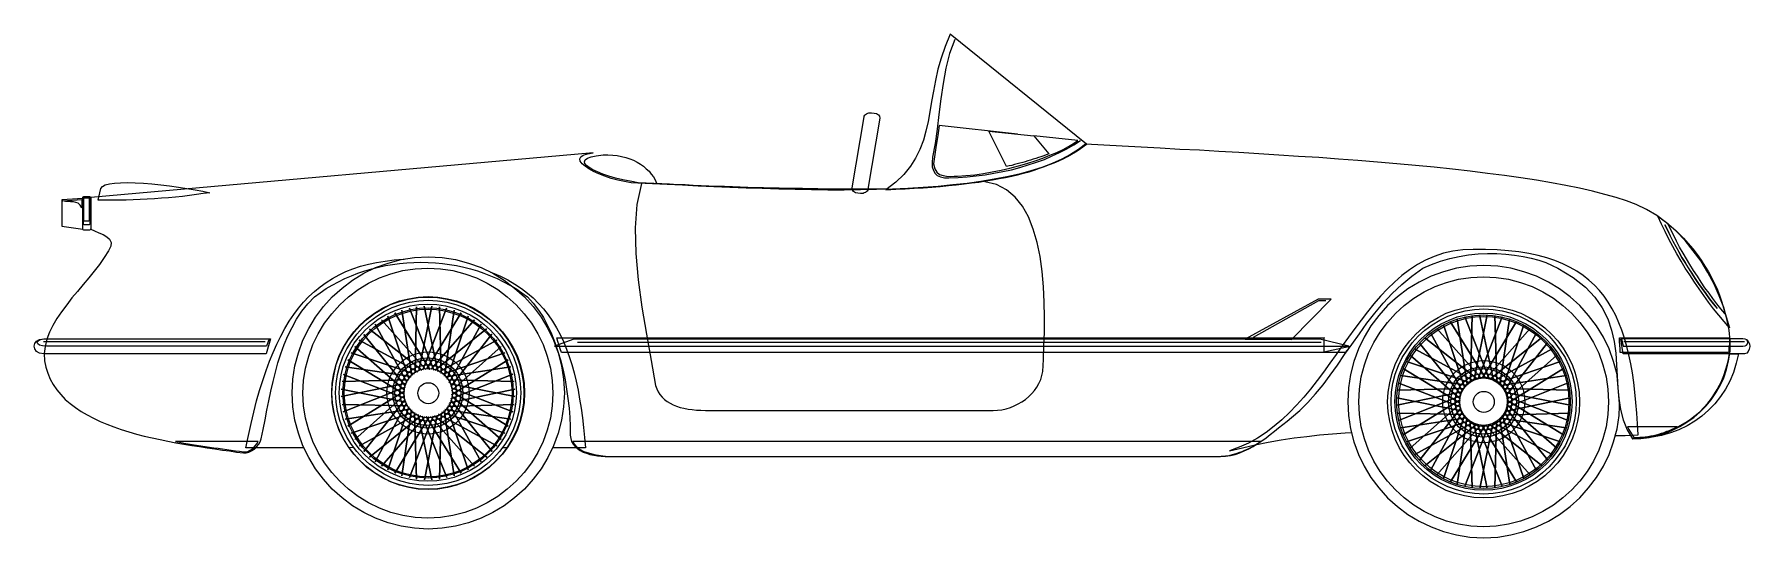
# Model space of a CAD drawing. Extents: x 9522 to 13341, y 14419 to 15540.
import ezdxf

# ---------------------------------------------------------------- set-up
doc = ezdxf.new("R2010")
doc.units = 0
doc.header["$LTSCALE"] = 100
doc.header["$MEASUREMENT"] = 0
doc.layers.add('LX-CAR', color=6, linetype='CONTINUOUS')

msp = doc.modelspace()

# ---------------------------------------------------------------- linework, layer by layer
at = {"layer": 'LX-CAR'}
for points in [[(11864.12, 15295.18), (11561.24, 15539.62), (11550.06, 15512.68), (11540.9, 15486.76), (11533.8, 15461.86), (11528.2, 15436.96), (11523.62, 15413.08), (11519.56, 15389.7), (11515.5, 15367.34), (11511.94, 15345.48), (11506.86, 15324.14), (11501.26, 15303.82), (11493.64, 15283.48), (11484, 15264.18), (11472.3, 15245.88), (11457.56, 15227.58), (11439.78, 15210.3), (11417.94, 15193.54), (11439.78, 15194.56), (11460.62, 15195.56), (11480.94, 15197.1), (11500.76, 15198.1), (11520.08, 15199.64), (11538.88, 15201.16), (11557.18, 15203.18), (11574.44, 15204.72), (11591.72, 15206.74), (11608.5, 15208.78), (11624.76, 15210.82), (11640, 15213.36), (11655.26, 15215.9), (11670, 15218.44), (11684.22, 15220.98), (11697.94, 15224.02), (11711.16, 15227.08), (11723.86, 15230.64), (11736.56, 15233.68), (11748.26, 15237.24), (11759.94, 15241.3), (11771.12, 15245.38), (11782.3, 15249.44), (11792.46, 15253.5), (11802.64, 15258.08), (11812.28, 15262.64), (11821.94, 15267.74), (11831.1, 15272.82), (11839.74, 15277.9), (11847.86, 15283.48), (11856.5, 15289.08), (11864.12, 15295.18)], [(11571.4, 15528.44), (11559.72, 15496.92), (11551.58, 15463.9), (11544.98, 15429.84), (11539.9, 15395.8), (11535.82, 15361.24), (11531.76, 15328.2), (11527.18, 15296.2), (11521.6, 15266.2), (11520.58, 15254.52), (11521.08, 15244.36), (11523.62, 15236.74), (11527.18, 15230.12), (11532.26, 15225.56), (11539.38, 15222), (11548.02, 15220.46), (11558.18, 15219.96), (11578.52, 15220.98), (11598.84, 15222.5), (11618.66, 15224.54), (11638.48, 15227.08), (11658.3, 15230.64), (11678.12, 15234.2), (11697.44, 15238.26), (11716.24, 15243.34), (11734.54, 15248.92), (11752.82, 15255.02), (11770.62, 15261.12), (11787.9, 15268.74), (11804.66, 15276.38), (11820.42, 15284.5), (11836.18, 15293.64), (11850.92, 15303.3)], [(11385.92, 15364.8), (11391.52, 15364.28), (11397.1, 15363.28), (11401.18, 15360.74), (11403.72, 15357.18), (11404.22, 15352.6), (11377.8, 15194.56), (11377.28, 15192.52), (11375.76, 15190.48), (11374.24, 15188.96), (11372.2, 15187.44), (11369.66, 15186.42), (11367.12, 15185.4), (11364.08, 15185.4), (11361.02, 15185.4), (11355.44, 15185.92), (11349.84, 15186.92), (11345.78, 15189.98), (11343.24, 15193.54), (11342.74, 15198.1), (11369.16, 15355.64), (11369.66, 15357.68), (11371.18, 15359.72), (11372.72, 15361.24), (11374.74, 15362.76), (11377.28, 15363.78), (11379.82, 15364.8), (11382.88, 15364.8), (11385.92, 15364.8)], [(11710.64, 15317.54), (11536.34, 15336.34), (11533.28, 15314.48), (11529.72, 15293.14), (11526.68, 15272.3), (11524.14, 15250.96), (11526.68, 15240.28), (11531.26, 15232.66), (11537.36, 15227.58), (11544.98, 15225.04), (11553.1, 15223.52), (11561.74, 15223), (11569.88, 15223.52), (11577, 15223.52), (11595.8, 15225.04), (11615.62, 15227.08), (11634.92, 15230.12), (11654.74, 15233.18), (11674.56, 15237.24), (11693.88, 15241.82), (11713.18, 15246.9), (11731.48, 15251.98), (11749.78, 15258.08), (11767.06, 15263.66), (11782.82, 15270.28), (11798.06, 15276.38), (11812.28, 15282.98), (11824.48, 15290.1), (11835.66, 15296.7), (11844.82, 15303.3), (11747.24, 15313.98), (11747.24, 15313.98)], [(11646.62, 15324.14), (11747.24, 15313.98), (11780.28, 15273.32), (11774.68, 15271.28), (11769.1, 15269.26), (11763, 15267.22), (11757.4, 15265.2), (11751.82, 15263.16), (11745.72, 15261.64), (11740.12, 15259.6), (11734.02, 15258.08), (11727.92, 15256.04), (11722.34, 15254.52), (11716.24, 15253), (11710.14, 15250.96), (11704.04, 15249.44), (11698.46, 15247.92), (11692.36, 15246.9), (11686.26, 15245.38), (11646.62, 15324.14)], [(9544.72, 14812.9), (9547.76, 14798.66), (9551.84, 14784.94), (9557.42, 14772.24), (9564.04, 14760.04), (9571.66, 14748.36), (9580.8, 14737.68), (9590.46, 14727), (9601.64, 14717.86), (9613.32, 14708.72), (9626.04, 14700.08), (9639.24, 14692.44), (9653.48, 14684.82), (9668.22, 14677.72), (9683.46, 14671.62), (9699.22, 14665.52), (9715.48, 14659.92), (9732.24, 14654.84), (9749.02, 14649.76), (9766.3, 14645.18), (9784.08, 14641.12), (9801.86, 14637.56), (9819.14, 14634), (9836.94, 14630.44), (9854.72, 14627.4), (9872.5, 14624.36), (9889.78, 14621.82), (9907.06, 14619.28), (9923.84, 14616.74), (9940.6, 14614.2), (9956.36, 14612.18), (9972.12, 14609.64), (9987.36, 14607.6), (9993.46, 14607.6), (9999.56, 14609.64), (10005.66, 14612.18), (10011.76, 14616.24), (10016.84, 14621.32), (10021.42, 14626.9), (10024.46, 14632.48), (10027, 14639.08), (10031.58, 14659.92), (10035.64, 14681.26), (10039.7, 14702.62), (10043.78, 14723.96), (10048.34, 14745.3), (10053.42, 14766.64), (10058.5, 14787.48), (10064.1, 14808.32), (10070.7, 14828.64), (10077.82, 14848.98), (10086.46, 14868.28), (10095.6, 14887.08), (10105.78, 14905.38), (10117.46, 14923.18), (10130.68, 14939.44), (10145.42, 14955.18), (10158.12, 14964.34), (10171.32, 14973.48), (10185.06, 14981.1), (10198.78, 14988.72), (10213, 14995.84), (10227.74, 15001.94), (10242.48, 15008.04), (10257.72, 15013.12), (10272.96, 15017.7), (10288.22, 15021.26), (10303.46, 15024.82), (10319.22, 15027.36), (10334.96, 15029.38), (10351.24, 15030.92), (10366.98, 15031.92), (10382.74, 15032.44), (10399, 15031.92), (10414.76, 15030.92), (10430.52, 15029.38), (10446.26, 15027.36), (10462.02, 15024.82), (10477.78, 15021.26), (10493.02, 15017.7), (10508.26, 15013.12), (10523, 15008.04), (10537.74, 15001.94), (10552.48, 14995.84), (10566.7, 14988.72), (10580.44, 14981.1), (10594.16, 14973.48), (10607.36, 14964.34), (10620.08, 14955.18), (10632.78, 14940.96), (10644.46, 14925.72), (10655.14, 14908.94), (10664.28, 14891.16), (10673.44, 14872.86), (10681.06, 14853.54), (10687.66, 14833.22), (10693.76, 14812.9), (10699.34, 14792.06), (10703.42, 14770.72), (10706.98, 14749.88), (10710.02, 14728.54), (10712.56, 14707.7), (10714.08, 14686.86), (10714.6, 14667.04), (10715.1, 14647.22), (10716.12, 14639.6), (10718.16, 14632.98), (10721.2, 14626.9), (10725.78, 14621.82), (10730.86, 14617.26), (10736.96, 14613.18), (10744.08, 14609.64), (10751.18, 14607.1), (10758.8, 14604.56), (10767.44, 14603.02), (10775.58, 14601.5), (10784.22, 14600.48), (10792.86, 14599.98), (10801.5, 14599.98), (10809.62, 14599.98), (10817.76, 14599.98), (12162.44, 14599.98), (12173.62, 14600.48), (12184.8, 14602), (12195.48, 14604.56), (12205.64, 14608.1), (12215.8, 14612.18), (12225.96, 14616.74), (12235.62, 14622.34), (12245.28, 14628.42), (12254.92, 14634.52), (12264.08, 14641.62), (12273.22, 14648.74), (12282.88, 14655.86), (12292.02, 14663.48), (12301.68, 14671.1), (12310.84, 14678.72), (12320.48, 14686.36), (12339.3, 14702.1), (12357.08, 14719.9), (12374.36, 14739.2), (12391.12, 14759.54), (12406.88, 14780.88), (12423.14, 14803.24), (12438.9, 14826.62), (12455.16, 14849.48), (12471.94, 14872.86), (12488.7, 14896.24), (12506.48, 14919.1), (12525.3, 14941.46), (12545.12, 14962.82), (12566.46, 14982.64), (12588.82, 15001.44), (12613.22, 15018.72), (12632.52, 15027.36), (12652.34, 15034.98), (12673.18, 15040.56), (12694.02, 15045.14), (12714.86, 15048.7), (12736.2, 15050.72), (12757.04, 15051.74), (12777.86, 15051.74), (12798.2, 15050.22), (12817.5, 15048.18), (12836.32, 15045.14), (12854.6, 15041.08), (12871.38, 15036.5), (12887.14, 15031.42), (12901.36, 15025.32), (12914.06, 15018.72), (12947.6, 14998.38), (12975.04, 14977.04), (12996.4, 14954.18), (13012.66, 14930.8), (13024.86, 14905.9), (13033.5, 14881), (13039.08, 14855.58), (13042.64, 14829.66), (13044.68, 14803.74), (13046.2, 14778.34), (13047.72, 14752.92), (13049.76, 14728.54), (13053.32, 14704.14), (13059.42, 14681.26), (13068.04, 14659.42), (13080.24, 14639.08), (13098.54, 14640.1), (13116.84, 14642.14), (13134.62, 14646.2), (13152.42, 14651.28), (13169.18, 14658.4), (13185.44, 14666.54), (13201.2, 14676.18), (13216.44, 14686.86), (13230.16, 14698.54), (13243.38, 14711.76), (13255.06, 14726), (13265.74, 14741.74), (13274.88, 14758), (13283.02, 14775.28), (13289.12, 14793.58), (13293.7, 14812.9), (13297.24, 14834.24), (13297.24, 14857.1), (13295.22, 14881), (13290.14, 14906.4), (13283.02, 14931.82), (13273.36, 14957.72), (13261.68, 14983.64), (13247.96, 15009.56), (13232.7, 15034.46), (13215.42, 15057.84), (13197.14, 15080.72), (13177.32, 15101.04), (13155.96, 15119.84), (13134.12, 15136.1), (13111.24, 15149.82), (13087.86, 15160.5), (13067.04, 15168.64), (13043.66, 15176.26), (13018.24, 15183.38), (12991.32, 15190.48), (12962.34, 15197.1), (12931.86, 15203.18), (12899.84, 15209.28), (12866.3, 15214.88), (12831.22, 15220.46), (12795.14, 15225.56), (12757.54, 15230.12), (12718.92, 15235.2), (12679.28, 15239.28), (12638.62, 15243.84), (12596.94, 15247.92), (12555.28, 15251.46), (12512.08, 15255.02), (12468.88, 15258.58), (12425.18, 15261.64), (12381.48, 15265.2), (12336.74, 15267.74), (12292.54, 15270.78), (12248.32, 15273.82), (12203.6, 15276.38), (12159.38, 15278.92), (12115.68, 15281.46), (12071.98, 15283.48), (12028.78, 15286.02), (11986.1, 15288.56), (11943.92, 15290.6), (11902.74, 15293.14), (11862.1, 15295.18), (11846.34, 15282.98), (11828.54, 15271.8), (11809.24, 15261.64), (11787.9, 15251.98), (11765.02, 15243.34), (11740.64, 15235.72), (11714.72, 15228.6), (11687.28, 15222.5), (11658.82, 15216.92), (11629.34, 15211.82), (11598.84, 15207.76), (11566.82, 15204.2), (11534.3, 15201.16), (11500.76, 15198.62), (11466.72, 15196.58), (11432.18, 15195.06), (11396.6, 15194.04), (11361.02, 15193.54), (11324.94, 15193.02), (11288.36, 15193.02), (11252.28, 15193.54), (11215.68, 15194.04), (11179.1, 15195.06), (11142.5, 15196.08), (11106.42, 15197.1), (11070.34, 15198.62), (11034.76, 15200.14), (10999.7, 15201.66), (10965.14, 15203.7), (10931.08, 15205.22), (10898.06, 15206.74), (10865.54, 15208.28), (10850.8, 15209.28), (10836.06, 15211.82), (10820.8, 15214.88), (10806.08, 15218.94), (10791.84, 15223.52), (10778.62, 15229.1), (10766.94, 15234.2), (10756.78, 15240.28), (10748.14, 15245.88), (10741.52, 15251.46), (10737.46, 15257.06), (10736.44, 15262.14), (10738.48, 15266.72), (10744.08, 15270.78), (10753.22, 15273.82), (10766.44, 15275.86), (9647.38, 15176.26), (9647.38, 15105.62), (9656.02, 15102.06), (9665.68, 15098), (9675.32, 15093.92), (9683.46, 15088.84), (9689.56, 15083.26), (9693.12, 15076.14), (9692.1, 15068), (9687.02, 15057.84), (9677.36, 15042.6), (9666.68, 15027.36), (9655, 15012.62), (9643.3, 14997.36), (9630.6, 14982.64), (9617.9, 14967.38), (9605.7, 14952.64), (9594.02, 14937.4), (9582.32, 14922.16), (9572.16, 14906.9), (9563.02, 14891.66), (9555.4, 14876.42), (9549.8, 14860.66), (9545.74, 14844.9), (9543.7, 14829.16), (9544.72, 14812.9)], [(11423.02, 15195.06), (11405.74, 15195.06), (11387.96, 15195.06), (11370.68, 15195.06), (11353.4, 15195.06), (11336.12, 15195.06), (11318.84, 15195.06), (11301.56, 15195.06), (11283.78, 15195.06), (11266.5, 15195.56), (11249.22, 15195.56), (11231.94, 15196.08), (11214.66, 15196.08), (11197.38, 15196.58), (11180.1, 15197.1), (11162.82, 15197.1), (11145.54, 15197.6), (11127.76, 15198.1), (11110.48, 15198.62), (11093.2, 15199.12), (11075.92, 15200.14), (11058.64, 15200.64), (11040.86, 15201.16), (11023.58, 15201.66), (11006.3, 15202.68), (10989.02, 15203.18), (10971.24, 15204.2), (10953.96, 15204.72), (10936.18, 15205.74), (10918.9, 15206.74), (10901.1, 15207.26), (10883.82, 15208.28), (10866.04, 15209.28), (10848.76, 15212.34), (10831.98, 15215.38), (10815.72, 15219.46), (10800.98, 15223.52), (10787.78, 15228.1), (10775.58, 15233.18), (10765.42, 15237.74), (10757.28, 15242.82), (10751.18, 15247.4), (10747.62, 15251.98), (10746.62, 15256.04), (10748.14, 15260.1), (10753.22, 15263.66), (10761.34, 15267.22), (10773.04, 15269.26), (10788.28, 15271.28), (10798.96, 15271.28), (10809.62, 15270.78), (10819.8, 15269.76), (10829.44, 15267.74), (10838.6, 15265.2), (10847.74, 15262.64), (10855.88, 15259.1), (10864, 15255.02), (10871.12, 15250.46), (10878.24, 15245.88), (10884.34, 15240.28), (10890.44, 15234.7), (10895.52, 15228.6), (10900.08, 15222), (10904.16, 15215.38), (10907.2, 15208.28)], [(11423.02, 15195.06), (11405.74, 15195.06), (11387.96, 15195.06), (11370.68, 15195.06), (11353.4, 15195.06), (11336.12, 15195.06), (11318.84, 15195.06), (11301.56, 15195.06), (11283.78, 15195.06), (11266.5, 15195.56), (11249.22, 15195.56), (11231.94, 15196.08), (11214.66, 15196.08), (11197.38, 15196.58), (11180.1, 15197.1), (11162.82, 15197.1), (11145.54, 15197.6), (11127.76, 15198.1), (11110.48, 15198.62), (11093.2, 15199.12), (11075.92, 15200.14), (11058.64, 15200.64), (11040.86, 15201.16), (11023.58, 15201.66), (11006.3, 15202.68), (10989.02, 15203.18), (10971.24, 15204.2), (10953.96, 15204.72), (10936.18, 15205.74), (10918.9, 15206.74), (10901.1, 15207.26), (10883.82, 15208.28), (10866.04, 15209.28), (10848.76, 15212.34), (10831.98, 15215.38), (10815.72, 15219.46), (10800.98, 15223.52), (10787.78, 15228.1), (10775.58, 15233.18), (10765.42, 15237.74), (10757.28, 15242.82), (10751.18, 15247.4), (10747.62, 15251.98), (10746.62, 15256.04), (10748.14, 15260.1), (10753.22, 15263.66), (10761.34, 15267.22), (10773.04, 15269.26), (10788.28, 15271.28), (10798.96, 15271.28), (10809.62, 15270.78), (10819.8, 15269.76), (10829.44, 15267.74), (10838.6, 15265.2), (10847.74, 15262.64), (10855.88, 15259.1), (10864, 15255.02), (10871.12, 15250.46), (10878.24, 15245.88), (10884.34, 15240.28), (10890.44, 15234.7), (10895.52, 15228.6), (10900.08, 15222), (10904.16, 15215.38), (10907.2, 15208.28)], [(11423.02, 15195.06), (11405.74, 15195.06), (11387.96, 15195.06), (11370.68, 15195.06), (11353.4, 15195.06), (11336.12, 15195.06), (11318.84, 15195.06), (11301.56, 15195.06), (11283.78, 15195.06), (11266.5, 15195.56), (11249.22, 15195.56), (11231.94, 15196.08), (11214.66, 15196.08), (11197.38, 15196.58), (11180.1, 15197.1), (11162.82, 15197.1), (11145.54, 15197.6), (11127.76, 15198.1), (11110.48, 15198.62), (11093.2, 15199.12), (11075.92, 15200.14), (11058.64, 15200.64), (11040.86, 15201.16), (11023.58, 15201.66), (11006.3, 15202.68), (10989.02, 15203.18), (10971.24, 15204.2), (10953.96, 15204.72), (10936.18, 15205.74), (10918.9, 15206.74), (10901.1, 15207.26), (10883.82, 15208.28), (10866.04, 15209.28), (10848.76, 15212.34), (10831.98, 15215.38), (10815.72, 15219.46), (10800.98, 15223.52), (10787.78, 15228.1), (10775.58, 15233.18), (10765.42, 15237.74), (10757.28, 15242.82), (10751.18, 15247.4), (10747.62, 15251.98), (10746.62, 15256.04), (10748.14, 15260.1), (10753.22, 15263.66), (10761.34, 15267.22), (10773.04, 15269.26), (10788.28, 15271.28), (10798.96, 15271.28), (10809.62, 15270.78), (10819.8, 15269.76), (10829.44, 15267.74), (10838.6, 15265.2), (10847.74, 15262.64), (10855.88, 15259.1), (10864, 15255.02), (10871.12, 15250.46), (10878.24, 15245.88), (10884.34, 15240.28), (10890.44, 15234.7), (10895.52, 15228.6), (10900.08, 15222), (10904.16, 15215.38), (10907.2, 15208.28)], [(9664.14, 15170.66), (9670.24, 15196.58), (9673.3, 15201.16), (9679.9, 15204.2), (9689.04, 15206.74), (9700.22, 15208.28), (9713.94, 15209.28), (9729.7, 15209.8), (9746.48, 15209.28), (9764.76, 15208.28), (9783.58, 15206.74), (9803.4, 15204.72), (9822.7, 15202.18), (9842.52, 15199.64), (9861.32, 15196.58), (9879.62, 15193.54), (9896.9, 15190.48), (9912.66, 15186.92), (9897.92, 15184.9), (9882.68, 15182.86), (9867.42, 15180.82), (9851.68, 15178.8), (9836.42, 15177.28), (9820.68, 15175.74), (9804.92, 15174.74), (9789.16, 15173.72), (9773.4, 15172.7), (9757.66, 15171.68), (9741.9, 15171.18), (9726.14, 15170.66), (9710.4, 15170.16), (9695.14, 15170.16), (9679.4, 15170.16), (9664.14, 15170.66)], [(10873.66, 15207.76), (10863.5, 15161), (10859.94, 15108.66), (10860.96, 15051.74), (10866.54, 14992.8), (10874.68, 14932.32), (10884.84, 14871.84), (10895.52, 14813.4), (10905.18, 14757.5), (10907.72, 14750.38), (10910.76, 14743.78), (10914.82, 14737.68), (10919.4, 14732.08), (10925, 14727), (10930.58, 14722.44), (10937.18, 14718.36), (10944.3, 14714.8), (10951.92, 14711.76), (10960.06, 14709.22), (10968.18, 14707.18), (10977.34, 14705.16), (10986.48, 14704.14), (10996.14, 14703.12), (11005.8, 14702.62), (11015.96, 14702.1), (11656.78, 14702.1), (11666.44, 14702.62), (11676.08, 14703.62), (11685.24, 14705.66), (11694.9, 14708.72), (11703.54, 14712.26), (11712.18, 14716.84), (11720.82, 14721.42), (11728.44, 14727), (11736.06, 14733.1), (11742.66, 14739.72), (11748.76, 14746.82), (11753.84, 14754.44), (11758.42, 14762.58), (11762.48, 14771.22), (11765.02, 14779.86), (11767.06, 14789), (11768.58, 14815.94), (11769.6, 14845.42), (11770.62, 14876.92), (11770.62, 14909.96), (11770.1, 14943.5), (11768.58, 14977.54), (11765.54, 15011.6), (11760.96, 15044.64), (11754.36, 15076.14), (11745.72, 15105.62), (11735.04, 15133.06), (11721.82, 15156.94), (11705.56, 15177.28), (11686.26, 15193.54), (11663.9, 15205.22), (11637.98, 15211.32)], [(9629.58, 15174.22), (9583.34, 15171.18), (9583.34, 15112.22), (9629.58, 15105.62), (9629.58, 15174.22)], [(9585.38, 15168.64), (9627.56, 15172.18), (9627.56, 15153.38), (9624, 15159.48), (9619.42, 15163.56), (9614.34, 15165.58), (9608.76, 15166.6), (9602.66, 15166.6), (9597.06, 15167.1), (9590.96, 15167.1), (9585.38, 15168.64)], [(9633.66, 15178.8), (9643.3, 15178.8), (9644.84, 15178.28), (9646.36, 15177.78), (9646.86, 15176.76), (9647.38, 15175.24), (9647.38, 15107.14), (9646.86, 15105.62), (9646.36, 15104.6), (9644.84, 15103.58), (9643.3, 15103.58), (9633.66, 15103.58), (9632.12, 15103.58), (9630.6, 15104.6), (9630.1, 15105.62), (9629.58, 15107.14), (9629.58, 15175.24), (9630.1, 15176.76), (9630.6, 15177.78), (9632.12, 15178.28), (9633.66, 15178.8)], [(9634.68, 15176.76), (9642.3, 15176.76), (9643.82, 15176.76), (9644.84, 15176.26), (9645.34, 15175.24), (9645.34, 15173.72), (9645.34, 15118.32), (9645.34, 15116.8), (9644.84, 15116.28), (9643.82, 15115.28), (9642.3, 15115.28), (9634.68, 15115.28), (9633.14, 15115.28), (9632.12, 15116.28), (9631.62, 15116.8), (9631.12, 15118.32), (9631.12, 15173.72), (9631.62, 15175.24), (9632.12, 15176.26), (9633.14, 15176.76), (9634.68, 15176.76)], [(9635.18, 15175.74), (9641.28, 15175.74), (9642.8, 15175.74), (9643.82, 15175.24), (9644.32, 15174.22), (9644.32, 15173.2), (9644.32, 15126.46), (9644.32, 15125.44), (9643.82, 15124.42), (9642.8, 15123.92), (9641.28, 15123.92), (9635.18, 15123.92), (9633.66, 15123.92), (9633.14, 15124.42), (9632.12, 15125.44), (9632.12, 15126.46), (9632.12, 15173.2), (9632.12, 15174.22), (9633.14, 15175.24), (9633.66, 15175.74), (9635.18, 15175.74)], [(13283.52, 14920.64), (13287.08, 14916.06), (13295.72, 14886.58), (13284.04, 14900.3), (13272.34, 14914.54), (13260.66, 14928.76), (13249.48, 14943.5), (13238.8, 14958.24), (13228.14, 14972.98), (13217.96, 14988.22), (13207.8, 15003.98), (13197.64, 15019.22), (13188.5, 15034.98), (13178.84, 15051.24), (13169.68, 15067.5), (13161.06, 15083.76), (13152.42, 15100.54), (13144.28, 15117.3), (13136.14, 15134.58), (13159.02, 15118.32), (13160.54, 15115.28), (13160.54, 15114.76)], [(13151.4, 15116.28), (13157.5, 15104.1), (13163.6, 15091.38), (13169.68, 15079.18), (13176.3, 15067), (13182.9, 15055.3), (13189.5, 15043.1), (13196.62, 15031.42), (13203.74, 15019.72), (13211.36, 15008.04), (13218.98, 14996.36), (13226.6, 14984.66), (13234.74, 14973.48), (13242.88, 14962.3), (13251, 14951.12), (13259.64, 14939.94), (13268.28, 14929.28)], [(13151.9, 15116.28), (13158, 15104.1), (13164.1, 15091.38), (13170.2, 15079.18), (13176.8, 15067), (13183.42, 15055.3), (13190.02, 15043.1), (13197.14, 15031.42), (13204.24, 15019.72), (13211.88, 15008.04), (13219.5, 14996.36), (13227.12, 14984.66), (13235.24, 14973.48), (13243.38, 14962.3), (13251.5, 14951.12), (13260.14, 14939.94), (13268.78, 14929.28)], [(13159.52, 15117.3), (13171.22, 15107.64), (13182.4, 15096.98), (13193.58, 15085.8), (13204.24, 15074.1), (13214.42, 15062.42), (13224.06, 15049.72), (13232.7, 15037), (13241.34, 15023.8), (13249.48, 15010.58), (13256.6, 14996.86), (13263.2, 14983.64), (13269.3, 14970.44), (13274.38, 14956.72), (13278.96, 14943.5), (13282.5, 14930.8), (13285.56, 14918.08), (13276.92, 14928.76), (13267.78, 14939.94), (13259.14, 14951.64), (13250.5, 14963.32), (13241.34, 14975.52), (13232.7, 14988.22), (13224.58, 15000.92), (13215.94, 15013.64), (13207.8, 15026.84), (13200.18, 15040.06), (13192.56, 15052.76), (13184.94, 15065.98), (13178.32, 15079.18), (13171.72, 15091.9), (13165.12, 15104.6), (13159.52, 15117.3)], [(13041.7, 14646.31), (13063.98, 14646.72), (13092.44, 14647.72), (13090.92, 14672.62), (13089.4, 14696.52), (13087.36, 14719.9), (13085.32, 14742.76), (13082.78, 14764.62), (13079.74, 14785.96), (13076.18, 14806.28), (13072.12, 14826.1), (13067.54, 14844.9), (13061.96, 14863.2), (13056.36, 14881), (13049.76, 14897.26), (13042.64, 14913.52), (13035.02, 14928.76), (13025.86, 14943), (13016.72, 14956.72), (13006.56, 14969.42), (12995.38, 14981.1), (12983.18, 14992.28), (12969.96, 15002.46), (12956.24, 15012.1), (12941, 15020.74), (12924.74, 15028.88), (12907.46, 15036), (12889.16, 15042.1), (12869.86, 15047.18), (12849.02, 15051.74), (12826.66, 15055.3), (12803.78, 15057.84), (12778.88, 15059.88), (12752.96, 15060.9), (12725.52, 15060.9), (12702.14, 15059.88), (12679.78, 15056.82), (12658.94, 15052.26), (12638.62, 15045.14), (12619.3, 15037), (12601.02, 15026.84), (12583.22, 15015.16), (12566.46, 15002.46), (12550.2, 14988.22), (12534.44, 14972.98), (12519.2, 14956.72), (12504.46, 14939.44), (12489.72, 14921.64), (12476, 14903.36), (12461.76, 14884.54), (12448.04, 14865.74), (12433.82, 14845.92), (12420.1, 14826.62), (12406.38, 14807.3), (12392.14, 14787.48), (12377.92, 14768.68), (12363.18, 14749.88), (12347.94, 14731.58), (12332.18, 14714.3), (12316.42, 14697.54), (12299.66, 14681.78), (12282.38, 14667.04), (12264.08, 14653.32), (12245.28, 14640.62), (12225.46, 14629.44), (12204.62, 14620.3), (12182.76, 14612.18)], [(10122.04, 14619.28), (9992.96, 14619.28), (9998.54, 14646.72), (10004.64, 14673.14), (10010.74, 14698.54), (10016.84, 14723.44), (10023.44, 14746.82), (10030.56, 14769.18), (10037.68, 14791.04), (10045.3, 14811.88), (10053.42, 14831.18), (10061.56, 14850), (10070.7, 14867.78), (10079.86, 14884.54), (10089.5, 14900.82), (10099.68, 14915.54), (10110.34, 14929.78), (10121.52, 14943), (10132.7, 14955.7), (10145.42, 14966.88), (10158.12, 14977.54), (10171.32, 14987.2), (10185.56, 14996.36), (10200.3, 15004.48), (10215.54, 15011.6), (10231.3, 15017.7), (10248.06, 15023.28), (10265.86, 15027.86), (10283.64, 15031.92), (10302.96, 15034.98), (10322.78, 15037.52), (10343.1, 15039.04), (10345.64, 15039.04), (10345.64, 15039.04)], [(10399, 15044.12), (10430, 15042.6), (10459.48, 15038.02), (10488.44, 15030.4), (10516.4, 15020.24), (10542.82, 15007.54), (10567.72, 14992.28), (10591.1, 14974.5), (10612.96, 14955.18), (10632.26, 14933.34), (10650.06, 14909.96), (10665.3, 14885.06), (10678, 14858.64), (10688.16, 14830.68), (10695.8, 14801.72), (10700.36, 14772.24), (10701.9, 14741.24), (10700.36, 14710.24), (10695.8, 14680.76), (10688.16, 14651.8), (10678, 14623.86), (10665.3, 14597.44), (10650.06, 14572.54), (10632.26, 14549.16), (10612.96, 14527.3), (10591.1, 14508), (10567.72, 14490.2), (10542.82, 14474.96), (10516.4, 14462.26), (10488.44, 14452.1), (10459.48, 14444.46), (10430, 14439.9), (10399, 14438.36), (10368, 14439.9), (10338.52, 14444.46), (10309.56, 14452.1), (10281.6, 14462.26), (10255.18, 14474.96), (10230.28, 14490.2), (10206.9, 14508), (10185.06, 14527.3), (10165.74, 14549.16), (10147.96, 14572.54), (10132.7, 14597.44), (10120, 14623.86), (10109.84, 14651.8), (10102.22, 14680.76), (10097.64, 14710.24), (10096.12, 14741.24), (10097.64, 14772.24), (10102.22, 14801.72), (10109.84, 14830.68), (10120, 14858.64), (10132.7, 14885.06), (10147.96, 14909.96), (10165.74, 14933.34), (10185.06, 14955.18), (10206.9, 14974.5), (10230.28, 14992.28), (10255.18, 15007.54), (10281.6, 15020.24), (10309.56, 15030.4), (10338.52, 15038.02), (10368, 15042.6), (10399, 15044.12)], [(10397.98, 15019.22), (10426.44, 15017.7), (10453.88, 15013.64), (10480.32, 15006.52), (10506.24, 14997.36), (10530.12, 14985.68), (10553.5, 14971.46), (10574.84, 14955.18), (10594.66, 14937.4), (10612.44, 14917.58), (10628.7, 14896.24), (10642.94, 14872.86), (10654.62, 14848.98), (10663.78, 14823.06), (10670.9, 14796.62), (10674.96, 14769.18), (10676.48, 14740.72), (10674.96, 14712.26), (10670.9, 14684.82), (10663.78, 14658.4), (10654.62, 14632.98), (10642.94, 14608.62), (10628.7, 14585.74), (10612.44, 14564.4), (10594.66, 14544.58), (10574.84, 14526.8), (10553.5, 14510.54), (10530.12, 14496.3), (10506.24, 14484.62), (10480.32, 14475.46), (10453.88, 14468.36), (10426.44, 14464.28), (10397.98, 14462.76), (10369.52, 14464.28), (10342.08, 14468.36), (10315.66, 14475.46), (10290.24, 14484.62), (10265.86, 14496.3), (10242.98, 14510.54), (10221.64, 14526.8), (10201.82, 14544.58), (10184.04, 14564.4), (10167.78, 14585.74), (10153.54, 14608.62), (10141.86, 14632.98), (10132.7, 14658.4), (10125.6, 14684.82), (10121.52, 14712.26), (10120, 14740.72), (10121.52, 14769.18), (10125.6, 14796.62), (10132.7, 14823.06), (10141.86, 14848.98), (10153.54, 14872.86), (10167.78, 14896.24), (10184.04, 14917.58), (10201.82, 14937.4), (10221.64, 14955.18), (10242.98, 14971.46), (10265.86, 14985.68), (10290.24, 14997.36), (10315.66, 15006.52), (10342.08, 15013.64), (10369.52, 15017.7), (10397.98, 15019.22)], [(10537.74, 15010.08), (10541.8, 15008.54), (10559.6, 15000.92), (10575.86, 14992.8), (10591.62, 14983.64), (10606.34, 14974), (10620.08, 14963.32), (10632.78, 14952.64), (10644.46, 14940.46), (10655.64, 14928.26), (10665.8, 14915.04), (10675.46, 14900.82), (10684.1, 14886.58), (10692.24, 14871.34), (10699.86, 14855.58), (10706.46, 14838.82), (10712.56, 14822.04), (10718.66, 14804.26), (10723.74, 14785.96), (10728.32, 14767.16), (10732.38, 14747.34), (10735.94, 14727.52), (10739.5, 14707.18), (10742.04, 14685.84), (10744.58, 14663.98), (10747.12, 14642.14), (10749.16, 14619.28), (10675.98, 14619.28), (10675.98, 14619.8)], [(13046.2, 14779.36), (13045.68, 14782.4), (13038.06, 14811.36), (13027.9, 14839.32), (13015.2, 14865.74), (12999.96, 14890.64), (12982.16, 14914.02), (12962.86, 14935.88), (12941, 14955.18), (12917.62, 14972.98), (12892.72, 14988.22), (12866.3, 15000.92), (12838.34, 15011.1), (12809.38, 15018.72), (12779.9, 15023.28), (12748.9, 15024.82), (12717.9, 15023.28), (12688.42, 15018.72), (12659.46, 15011.1), (12631.5, 15000.92), (12605.08, 14988.22), (12580.18, 14972.98), (12556.8, 14955.18), (12534.94, 14935.88), (12515.64, 14914.02), (12497.84, 14890.64), (12482.6, 14865.74), (12469.9, 14839.32), (12459.74, 14811.36), (12452.12, 14782.4), (12447.54, 14752.92), (12446.02, 14721.92), (12447.54, 14690.92), (12452.12, 14661.44), (12459.74, 14632.48), (12469.9, 14604.56), (12482.6, 14578.12), (12497.84, 14553.22), (12515.64, 14529.84), (12534.94, 14508), (12556.8, 14488.68), (12580.18, 14470.9), (12605.08, 14455.64), (12631.5, 14442.94), (12659.46, 14432.78), (12688.42, 14425.16), (12717.9, 14420.58), (12748.9, 14419.06), (12779.9, 14420.58), (12809.38, 14425.16), (12838.34, 14432.78), (12866.3, 14442.94), (12892.72, 14455.64), (12917.62, 14470.9), (12941, 14488.68), (12962.86, 14508), (12982.16, 14529.84), (12999.96, 14553.22), (13015.2, 14578.12), (13027.9, 14604.56), (13038.06, 14632.48), (13045.68, 14661.44), (13050.26, 14690.92), (13051.28, 14711.76), (13051.28, 14717.86), (13046.2, 14779.36)], [(12748.4, 14999.9), (12776.86, 14998.38), (12804.3, 14994.32), (12830.72, 14987.2), (12856.64, 14978.06), (12880.52, 14966.36), (12903.9, 14952.14), (12925.24, 14935.88), (12945.06, 14918.08), (12962.86, 14898.26), (12979.12, 14876.92), (12993.34, 14853.54), (13005.04, 14829.66), (13014.18, 14803.74), (13021.3, 14777.32), (13025.36, 14749.88), (13026.88, 14721.42), (13025.36, 14692.96), (13021.3, 14665.52), (13014.18, 14639.08), (13005.04, 14613.7), (12993.34, 14589.3), (12979.12, 14566.44), (12962.86, 14545.1), (12945.06, 14525.28), (12925.24, 14507.48), (12903.9, 14491.22), (12880.52, 14477), (12856.64, 14465.3), (12830.72, 14456.16), (12804.3, 14449.04), (12776.86, 14444.98), (12748.4, 14443.46), (12719.94, 14444.98), (12692.48, 14449.04), (12666.06, 14456.16), (12640.66, 14465.3), (12616.26, 14477), (12593.4, 14491.22), (12572.04, 14507.48), (12552.22, 14525.28), (12534.44, 14545.1), (12518.18, 14566.44), (12503.94, 14589.3), (12492.26, 14613.7), (12483.12, 14639.08), (12476, 14665.52), (12471.94, 14692.96), (12470.4, 14721.42), (12471.94, 14749.88), (12476, 14777.32), (12483.12, 14803.74), (12492.26, 14829.66), (12503.94, 14853.54), (12518.18, 14876.92), (12534.44, 14898.26), (12552.22, 14918.08), (12572.04, 14935.88), (12593.4, 14952.14), (12616.26, 14966.36), (12640.66, 14978.06), (12666.06, 14987.2), (12692.48, 14994.32), (12719.94, 14998.38), (12748.4, 14999.9)], [(10398.5, 14955.7), (10420.34, 14954.68), (10441.7, 14951.12), (10462.02, 14946.04), (10481.84, 14938.92), (10500.64, 14929.78), (10518.44, 14919.1), (10534.7, 14906.4), (10550.44, 14892.68), (10564.16, 14877.44), (10576.36, 14860.66), (10587.54, 14843.38), (10596.7, 14824.58), (10603.8, 14804.76), (10608.88, 14784.44), (10612.44, 14763.08), (10613.46, 14741.24), (10612.44, 14719.38), (10608.88, 14698.04), (10603.8, 14677.72), (10596.7, 14657.9), (10587.54, 14639.08), (10576.36, 14621.32), (10564.16, 14605.06), (10550.44, 14589.82), (10534.7, 14575.58), (10518.44, 14563.38), (10500.64, 14552.2), (10481.84, 14543.06), (10462.02, 14535.94), (10441.7, 14530.86), (10420.34, 14527.3), (10398.5, 14526.28), (10376.64, 14527.3), (10355.8, 14530.86), (10334.96, 14535.94), (10315.66, 14543.06), (10296.86, 14552.2), (10279.06, 14563.38), (10262.3, 14575.58), (10247.06, 14589.82), (10233.32, 14605.06), (10221.14, 14621.32), (10209.96, 14639.08), (10200.8, 14657.9), (10193.7, 14677.72), (10188.6, 14698.04), (10185.06, 14719.38), (10184.04, 14741.24), (10185.06, 14763.08), (10188.6, 14784.44), (10193.7, 14804.76), (10200.8, 14824.58), (10209.96, 14843.38), (10221.14, 14860.66), (10233.32, 14877.44), (10247.06, 14892.68), (10262.3, 14906.4), (10279.06, 14919.1), (10296.86, 14929.78), (10315.66, 14938.92), (10334.96, 14946.04), (10355.8, 14951.12), (10376.64, 14954.68), (10398.5, 14955.7)], [(10397.98, 14954.68), (10419.84, 14953.66), (10441.18, 14950.1), (10461.52, 14945.02), (10481.34, 14937.9), (10499.62, 14928.76), (10517.42, 14918.08), (10534.18, 14905.38), (10549.44, 14891.66), (10563.16, 14876.42), (10575.34, 14860.16), (10586.02, 14842.36), (10595.16, 14823.56), (10602.28, 14804.26), (10607.36, 14783.42), (10610.92, 14762.58), (10611.94, 14740.72), (10610.92, 14718.88), (10607.36, 14698.04), (10602.28, 14677.2), (10595.16, 14657.9), (10586.02, 14639.08), (10575.34, 14621.32), (10563.16, 14605.06), (10549.44, 14589.82), (10534.18, 14576.1), (10517.42, 14563.38), (10499.62, 14552.72), (10481.34, 14543.56), (10461.52, 14536.46), (10441.18, 14531.36), (10419.84, 14527.82), (10397.98, 14526.8), (10376.14, 14527.82), (10355.3, 14531.36), (10334.96, 14536.46), (10315.16, 14543.56), (10296.86, 14552.72), (10279.06, 14563.38), (10262.8, 14576.1), (10247.56, 14589.82), (10233.84, 14605.06), (10221.14, 14621.32), (10210.46, 14639.08), (10201.32, 14657.9), (10194.2, 14677.2), (10189.12, 14698.04), (10185.56, 14718.88), (10184.54, 14740.72), (10185.56, 14762.58), (10189.12, 14783.42), (10194.2, 14804.26), (10201.32, 14823.56), (10210.46, 14842.36), (10221.14, 14860.16), (10233.84, 14876.42), (10247.56, 14891.66), (10262.8, 14905.38), (10279.06, 14918.08), (10296.86, 14928.76), (10315.16, 14937.9), (10334.96, 14945.02), (10355.3, 14950.1), (10376.14, 14953.66), (10397.98, 14954.68)], [(10399, 14947.56), (10419.84, 14946.54), (10440.16, 14943.5), (10459.98, 14938.42), (10478.8, 14931.3), (10496.58, 14922.66), (10513.86, 14912), (10529.62, 14900.3), (10544.34, 14887.08), (10557.56, 14872.36), (10569.26, 14856.08), (10579.92, 14839.32), (10588.56, 14821.54), (10595.68, 14802.22), (10600.76, 14782.4), (10603.8, 14762.08), (10604.82, 14741.24), (10603.8, 14720.4), (10600.76, 14700.08), (10595.68, 14680.26), (10588.56, 14661.44), (10579.92, 14643.16), (10569.26, 14626.38), (10557.56, 14610.64), (10544.34, 14595.92), (10529.62, 14582.7), (10513.86, 14570.5), (10496.58, 14560.34), (10478.8, 14551.7), (10459.98, 14544.58), (10440.16, 14539.5), (10419.84, 14536.46), (10399, 14535.44), (10378.16, 14536.46), (10357.84, 14539.5), (10338.02, 14544.58), (10318.7, 14551.7), (10300.92, 14560.34), (10284.14, 14570.5), (10267.88, 14582.7), (10253.14, 14595.92), (10239.94, 14610.64), (10228.24, 14626.38), (10217.58, 14643.16), (10208.94, 14661.44), (10201.82, 14680.26), (10196.74, 14700.08), (10193.7, 14720.4), (10192.68, 14741.24), (10193.7, 14762.08), (10196.74, 14782.4), (10201.82, 14802.22), (10208.94, 14821.54), (10217.58, 14839.32), (10228.24, 14856.08), (10239.94, 14872.36), (10253.14, 14887.08), (10267.88, 14900.3), (10284.14, 14912), (10300.92, 14922.66), (10318.7, 14931.3), (10338.02, 14938.42), (10357.84, 14943.5), (10378.16, 14946.54), (10399, 14947.56)], [(10397.98, 14938.92), (10418.32, 14937.9), (10437.62, 14934.86), (10456.42, 14930.28), (10474.72, 14923.18), (10492, 14915.04), (10508.26, 14905.38), (10523.52, 14893.7), (10537.24, 14881), (10549.94, 14867.26), (10561.62, 14852.02), (10571.28, 14835.76), (10579.42, 14818.48), (10586.52, 14800.18), (10591.1, 14781.38), (10594.16, 14762.08), (10595.16, 14741.74), (10594.16, 14721.42), (10591.1, 14702.1), (10586.52, 14683.3), (10579.42, 14665), (10571.28, 14647.72), (10561.62, 14631.46), (10549.94, 14616.24), (10537.24, 14602.52), (10523.52, 14589.82), (10508.26, 14578.12), (10492, 14568.46), (10474.72, 14560.34), (10456.42, 14553.22), (10437.62, 14548.64), (10418.32, 14545.6), (10397.98, 14544.58), (10377.66, 14545.6), (10358.34, 14548.64), (10339.54, 14553.22), (10321.24, 14560.34), (10303.96, 14568.46), (10287.7, 14578.12), (10272.46, 14589.82), (10258.74, 14602.52), (10246.04, 14616.24), (10234.34, 14631.46), (10224.7, 14647.72), (10216.56, 14665), (10209.44, 14683.3), (10204.88, 14702.1), (10201.82, 14721.42), (10200.8, 14741.74), (10201.82, 14762.08), (10204.88, 14781.38), (10209.44, 14800.18), (10216.56, 14818.48), (10224.7, 14835.76), (10234.34, 14852.02), (10246.04, 14867.26), (10258.74, 14881), (10272.46, 14893.7), (10287.7, 14905.38), (10303.96, 14915.04), (10321.24, 14923.18), (10339.54, 14930.28), (10358.34, 14934.86), (10377.66, 14937.9), (10397.98, 14938.92)], [(10373.08, 14932.82), (10369.52, 14785.94), (10373.08, 14932.82)], [(10406.62, 14934.34), (10377.66, 14790.52), (10406.62, 14934.34)], [(10420.34, 14789), (10389.86, 14934.34), (10420.34, 14789)], [(10427.96, 14784.42), (10423.9, 14932.82), (10427.96, 14784.42)], [(12320.48, 14860.16), (12409.42, 14950.1), (12380.46, 14950.1), (12217.84, 14860.66), (12320.48, 14860.16)], [(12236.12, 14865.74), (12381.48, 14947.06), (12397.22, 14947.06)], [(12748.4, 14935.36), (12770.24, 14934.36), (12791.58, 14930.8), (12811.92, 14925.72), (12831.74, 14918.6), (12850.04, 14909.46), (12867.82, 14898.78), (12884.58, 14886.08), (12899.84, 14872.36), (12913.56, 14857.1), (12925.76, 14840.84), (12936.42, 14823.06), (12945.58, 14804.26), (12952.68, 14784.94), (12957.78, 14764.1), (12961.32, 14743.26), (12962.34, 14721.42), (12961.32, 14699.56), (12957.78, 14678.72), (12952.68, 14657.9), (12945.58, 14638.58), (12936.42, 14619.8), (12925.76, 14602), (12913.56, 14585.74), (12899.84, 14570.5), (12884.58, 14556.78), (12867.82, 14544.08), (12850.04, 14533.4), (12831.74, 14524.26), (12811.92, 14517.14), (12791.58, 14512.06), (12770.24, 14508.5), (12748.4, 14507.48), (12726.54, 14508.5), (12705.7, 14512.06), (12685.38, 14517.14), (12665.56, 14524.26), (12647.26, 14533.4), (12629.48, 14544.08), (12613.22, 14556.78), (12597.96, 14570.5), (12584.24, 14585.74), (12571.54, 14602), (12560.86, 14619.8), (12551.72, 14638.58), (12544.6, 14657.9), (12539.52, 14678.72), (12535.96, 14699.56), (12534.94, 14721.42), (12535.96, 14743.26), (12539.52, 14764.1), (12544.6, 14784.94), (12551.72, 14804.26), (12560.86, 14823.06), (12571.54, 14840.84), (12584.24, 14857.1), (12597.96, 14872.36), (12613.22, 14886.08), (12629.48, 14898.78), (12647.26, 14909.46), (12665.56, 14918.6), (12685.38, 14925.72), (12705.7, 14930.8), (12726.54, 14934.36), (12748.4, 14935.36)], [(10398.5, 14930.8), (10417.8, 14929.78), (10436.6, 14926.72), (10454.9, 14922.16), (10472.18, 14916.06), (10488.44, 14907.92), (10504.2, 14898.26), (10518.94, 14887.6), (10532.16, 14874.9), (10544.86, 14861.68), (10555.52, 14846.94), (10565.18, 14831.18), (10573.32, 14814.92), (10579.42, 14797.64), (10583.98, 14779.36), (10587.04, 14760.54), (10588.06, 14741.24), (10587.04, 14721.92), (10583.98, 14703.12), (10579.42, 14684.82), (10573.32, 14667.54), (10565.18, 14651.28), (10555.52, 14635.54), (10544.86, 14620.82), (10532.16, 14607.6), (10518.94, 14594.9), (10504.2, 14584.22), (10488.44, 14574.56), (10472.18, 14566.44), (10454.9, 14560.34), (10436.6, 14555.76), (10417.8, 14552.72), (10398.5, 14551.7), (10379.18, 14552.72), (10360.38, 14555.76), (10342.08, 14560.34), (10324.8, 14566.44), (10308.54, 14574.56), (10292.78, 14584.22), (10278.06, 14594.9), (10264.84, 14607.6), (10252.14, 14620.82), (10241.46, 14635.54), (10231.8, 14651.28), (10223.68, 14667.54), (10217.58, 14684.82), (10213, 14703.12), (10209.96, 14721.92), (10208.94, 14741.24), (10209.96, 14760.54), (10213, 14779.36), (10217.58, 14797.64), (10223.68, 14814.92), (10231.8, 14831.18), (10241.46, 14846.94), (10252.14, 14861.68), (10264.84, 14874.9), (10278.06, 14887.6), (10292.78, 14898.26), (10308.54, 14907.92), (10324.8, 14916.06), (10342.08, 14922.16), (10360.38, 14926.72), (10379.18, 14929.78), (10398.5, 14930.8)], [(10398.5, 14927.74), (10417.3, 14926.72), (10436.1, 14924.18), (10453.88, 14919.1), (10471.16, 14913), (10487.42, 14905.38), (10502.68, 14895.72), (10517.42, 14885.06), (10530.62, 14872.86), (10542.82, 14859.64), (10553.5, 14845.42), (10562.64, 14830.18), (10570.78, 14813.9), (10576.88, 14796.62), (10581.44, 14778.84), (10584.5, 14760.04), (10585.52, 14741.24), (10584.5, 14722.44), (10581.44, 14703.62), (10576.88, 14685.84), (10570.78, 14668.56), (10562.64, 14652.3), (10553.5, 14637.06), (10542.82, 14622.34), (10530.62, 14609.12), (10517.42, 14596.92), (10502.68, 14586.26), (10487.42, 14577.1), (10471.16, 14568.98), (10453.88, 14562.88), (10436.1, 14558.3), (10417.3, 14555.26), (10398.5, 14554.24), (10379.7, 14555.26), (10361.4, 14558.3), (10343.1, 14562.88), (10326.34, 14568.98), (10310.06, 14577.1), (10294.82, 14586.26), (10280.08, 14596.92), (10266.88, 14609.12), (10254.68, 14622.34), (10244, 14637.06), (10234.86, 14652.3), (10226.72, 14668.56), (10220.62, 14685.84), (10216.06, 14703.62), (10213, 14722.44), (10211.98, 14741.24), (10213, 14760.04), (10216.06, 14778.84), (10220.62, 14796.62), (10226.72, 14813.9), (10234.86, 14830.18), (10244, 14845.42), (10254.68, 14859.64), (10266.88, 14872.86), (10280.08, 14885.06), (10294.82, 14895.72), (10310.06, 14905.38), (10326.34, 14913), (10343.1, 14919.1), (10361.4, 14924.18), (10379.7, 14926.72), (10398.5, 14927.74)], [(10393.4, 14793.56), (10294.82, 14904.36), (10393.4, 14793.56)], [(10309.04, 14912.48), (10355.8, 14773.74), (10309.04, 14912.48)], [(10402.56, 14793.56), (10324.3, 14919.6), (10402.56, 14793.56)], [(10340.04, 14925.2), (10362.4, 14780.36), (10340.04, 14925.2)], [(10411.2, 14792.04), (10356.82, 14929.76), (10411.2, 14792.04)], [(10439.66, 14929.76), (10386.8, 14793.06), (10439.66, 14929.76)], [(10472.18, 14919.6), (10395.96, 14794.58), (10472.18, 14919.6)], [(10502.16, 14904.36), (10405.1, 14794.08), (10502.16, 14904.36)], [(10435.08, 14778.84), (10456.42, 14925.2), (10435.08, 14778.84)], [(10441.18, 14771.72), (10487.94, 14912.48), (10441.18, 14771.72)], [(12748.9, 14928.26), (12769.74, 14927.24), (12790.06, 14924.18), (12809.88, 14919.1), (12828.68, 14912), (12846.48, 14903.36), (12863.76, 14892.68), (12879.5, 14881), (12894.24, 14867.78), (12907.46, 14853.04), (12919.14, 14836.78), (12929.82, 14820), (12938.46, 14802.22), (12945.58, 14782.9), (12950.66, 14763.08), (12953.7, 14742.76), (12954.72, 14721.92), (12953.7, 14701.08), (12950.66, 14680.76), (12945.58, 14660.94), (12938.46, 14642.14), (12929.82, 14623.86), (12919.14, 14607.1), (12907.46, 14591.34), (12894.24, 14576.6), (12879.5, 14563.38), (12863.76, 14551.18), (12846.48, 14541.02), (12828.68, 14532.38), (12809.88, 14525.28), (12790.06, 14520.18), (12769.74, 14517.14), (12748.9, 14516.12), (12728.06, 14517.14), (12707.74, 14520.18), (12687.92, 14525.28), (12668.6, 14532.38), (12650.82, 14541.02), (12634.04, 14551.18), (12617.78, 14563.38), (12603.04, 14576.6), (12589.84, 14591.34), (12578.14, 14607.1), (12567.48, 14623.86), (12558.84, 14642.14), (12551.72, 14660.94), (12546.64, 14680.76), (12543.58, 14701.08), (12542.58, 14721.92), (12543.58, 14742.76), (12546.64, 14763.08), (12551.72, 14782.9), (12558.84, 14802.22), (12567.48, 14820), (12578.14, 14836.78), (12589.84, 14853.04), (12603.04, 14867.78), (12617.78, 14881), (12634.04, 14892.68), (12650.82, 14903.36), (12668.6, 14912), (12687.92, 14919.1), (12707.74, 14924.18), (12728.06, 14927.24), (12748.9, 14928.26)], [(12748.4, 14919.1), (12768.72, 14918.08), (12788.04, 14915.04), (12806.84, 14910.46), (12825.12, 14903.36), (12842.4, 14895.22), (12858.68, 14885.56), (12873.92, 14873.88), (12887.64, 14861.18), (12900.34, 14847.44), (12912.04, 14832.2), (12921.68, 14815.94), (12929.82, 14798.66), (12936.94, 14780.36), (12941.5, 14761.56), (12944.56, 14742.26), (12945.58, 14721.92), (12944.56, 14701.6), (12941.5, 14682.28), (12936.94, 14663.48), (12929.82, 14645.18), (12921.68, 14627.9), (12912.04, 14611.66), (12900.34, 14596.42), (12887.64, 14582.7), (12873.92, 14570), (12858.68, 14558.3), (12842.4, 14548.64), (12825.12, 14540.52), (12806.84, 14533.4), (12788.04, 14528.82), (12768.72, 14525.78), (12748.4, 14524.76), (12728.06, 14525.78), (12708.76, 14528.82), (12689.94, 14533.4), (12671.66, 14540.52), (12654.38, 14548.64), (12638.12, 14558.3), (12622.86, 14570), (12609.14, 14582.7), (12596.44, 14596.42), (12584.76, 14611.66), (12575.1, 14627.9), (12566.96, 14645.18), (12559.84, 14663.48), (12555.28, 14682.28), (12552.22, 14701.6), (12551.22, 14721.92), (12552.22, 14742.26), (12555.28, 14761.56), (12559.84, 14780.36), (12566.96, 14798.66), (12575.1, 14815.94), (12584.76, 14832.2), (12596.44, 14847.44), (12609.14, 14861.18), (12622.86, 14873.88), (12638.12, 14885.56), (12654.38, 14895.22), (12671.66, 14903.36), (12689.94, 14910.46), (12708.76, 14915.04), (12728.06, 14918.08), (12748.4, 14919.1)], [(12748.4, 14915.04), (12768.22, 14914.02), (12787.02, 14910.98), (12805.82, 14906.4), (12823.6, 14899.8), (12840.38, 14891.66), (12856.14, 14882), (12870.86, 14870.82), (12884.58, 14858.12), (12897.3, 14844.4), (12908.48, 14829.66), (12918.14, 14813.9), (12926.26, 14797.14), (12932.86, 14779.36), (12937.44, 14760.54), (12940.5, 14741.74), (12941.5, 14721.92), (12940.5, 14702.1), (12937.44, 14683.3), (12932.86, 14664.5), (12926.26, 14646.72), (12918.14, 14629.94), (12908.48, 14614.2), (12897.3, 14598.96), (12884.58, 14585.24), (12870.86, 14572.54), (12856.14, 14561.36), (12840.38, 14551.7), (12823.6, 14543.56), (12805.82, 14536.96), (12787.02, 14532.38), (12768.22, 14529.34), (12748.4, 14528.32), (12728.58, 14529.34), (12709.76, 14532.38), (12690.96, 14536.96), (12673.18, 14543.56), (12656.4, 14551.7), (12640.66, 14561.36), (12625.4, 14572.54), (12611.68, 14585.24), (12598.98, 14598.96), (12587.8, 14614.2), (12578.14, 14629.94), (12570.02, 14646.72), (12563.4, 14664.5), (12558.84, 14683.3), (12555.78, 14702.1), (12554.76, 14721.92), (12555.78, 14741.74), (12558.84, 14760.54), (12563.4, 14779.36), (12570.02, 14797.14), (12578.14, 14813.9), (12587.8, 14829.66), (12598.98, 14844.4), (12611.68, 14858.12), (12625.4, 14870.82), (12640.66, 14882), (12656.4, 14891.66), (12673.18, 14899.8), (12690.96, 14906.4), (12709.76, 14910.98), (12728.58, 14914.02), (12748.4, 14915.04)], [(12748.9, 14911.48), (12768.22, 14910.46), (12787.02, 14907.42), (12805.32, 14902.84), (12822.58, 14896.74), (12838.86, 14888.62), (12854.6, 14878.96), (12869.34, 14868.28), (12882.56, 14855.58), (12895.26, 14842.36), (12905.94, 14827.64), (12915.58, 14811.88), (12923.72, 14795.62), (12929.82, 14778.34), (12934.4, 14760.04), (12937.44, 14741.24), (12938.46, 14721.92), (12937.44, 14702.62), (12934.4, 14683.8), (12929.82, 14665.52), (12923.72, 14648.24), (12915.58, 14631.98), (12905.94, 14616.24), (12895.26, 14601.5), (12882.56, 14588.28), (12869.34, 14575.58), (12854.6, 14564.92), (12838.86, 14555.26), (12822.58, 14547.12), (12805.32, 14541.02), (12787.02, 14536.46), (12768.22, 14533.4), (12748.9, 14532.38), (12729.58, 14533.4), (12710.78, 14536.46), (12692.48, 14541.02), (12675.22, 14547.12), (12658.94, 14555.26), (12643.2, 14564.92), (12628.46, 14575.58), (12615.24, 14588.28), (12602.54, 14601.5), (12591.86, 14616.24), (12582.22, 14631.98), (12574.08, 14648.24), (12567.98, 14665.52), (12563.4, 14683.8), (12560.36, 14702.62), (12559.34, 14721.92), (12560.36, 14741.24), (12563.4, 14760.04), (12567.98, 14778.34), (12574.08, 14795.62), (12582.22, 14811.88), (12591.86, 14827.64), (12602.54, 14842.36), (12615.24, 14855.58), (12628.46, 14868.28), (12643.2, 14878.96), (12658.94, 14888.62), (12675.22, 14896.74), (12692.48, 14902.84), (12710.78, 14907.42), (12729.58, 14910.46), (12748.9, 14911.48)], [(12752.46, 14774.26), (12674.2, 14900.3), (12752.46, 14774.26)], [(12689.94, 14905.9), (12712.3, 14761.06), (12689.94, 14905.9)], [(12761.1, 14772.74), (12706.72, 14910.46), (12761.1, 14772.74)], [(12722.98, 14913.52), (12719.42, 14766.64), (12722.98, 14913.52)], [(12756.52, 14915.04), (12727.56, 14771.22), (12756.52, 14915.04)], [(12789.56, 14910.46), (12736.7, 14773.76), (12789.56, 14910.46)], [(12770.24, 14769.7), (12739.76, 14915.04), (12770.24, 14769.7)], [(12822.08, 14900.3), (12745.86, 14775.28), (12822.08, 14900.3)], [(12777.86, 14765.12), (12773.8, 14913.52), (12777.86, 14765.12)], [(12784.98, 14759.54), (12806.32, 14905.9), (12784.98, 14759.54)], [(10037.68, 14828.64), (9542.68, 14828.64), (9533.54, 14830.18), (9526.94, 14833.72), (9523.38, 14839.32), (9521.84, 14845.42), (9522.86, 14851), (9526.94, 14856.6), (9533.54, 14860.16), (9542.68, 14861.68), (10047.84, 14861.68), (10037.68, 14828.64)], [(10038.68, 14845.42), (9548.78, 14845.42), (9540.14, 14845.92), (9533.54, 14847.96), (9529.48, 14850.5), (9528.46, 14853.54), (9529.48, 14856.6), (9533.54, 14859.14), (9539.64, 14861.18), (9548.78, 14861.68), (10044.78, 14861.68), (10038.68, 14845.42)], [(10375.62, 14788.48), (10245.02, 14859.12), (10375.62, 14788.48)], [(10255.68, 14871.32), (10347.68, 14756.98), (10255.68, 14871.32)], [(10384.26, 14792.04), (10267.88, 14883.52), (10384.26, 14792.04)], [(10280.58, 14894.2), (10351.22, 14765.62), (10280.58, 14894.2)], [(10528.6, 14884.02), (10414.24, 14792.04), (10528.6, 14884.02)], [(10551.46, 14859.12), (10422.88, 14788.48), (10551.46, 14859.12)], [(10445.76, 14764.1), (10516.4, 14894.2), (10445.76, 14764.1)], [(10449.32, 14755.46), (10540.78, 14871.84), (10449.32, 14755.46)], [(10680.04, 14845.42), (12448.56, 14845.42), (12384.02, 14861.18), (10723.24, 14861.18), (10680.04, 14845.42)], [(10695.28, 14831.18), (10692.74, 14839.32), (10690.2, 14847.96), (10687.66, 14856.08), (10685.12, 14864.22), (12394.68, 14864.22), (12394.18, 14863.72), (12393.66, 14863.72), (12393.16, 14863.2), (12392.66, 14862.7), (12393.16, 14832.72), (12451.1, 14845.42), (12448.56, 14841.86), (12446.02, 14838.3), (12443.48, 14834.74), (12440.94, 14831.18), (10695.28, 14831.18)], [(12734.16, 14772.74), (12617.78, 14864.22), (12734.16, 14772.74)], [(12630.48, 14874.9), (12701.12, 14746.32), (12630.48, 14874.9)], [(12743.3, 14774.26), (12644.72, 14885.06), (12743.3, 14774.26)], [(12658.94, 14893.18), (12705.7, 14754.44), (12658.94, 14893.18)], [(12852.06, 14885.06), (12755, 14774.78), (12852.06, 14885.06)], [(12878.5, 14864.72), (12764.14, 14772.74), (12878.5, 14864.72)], [(12791.08, 14752.42), (12837.84, 14893.18), (12791.08, 14752.42)], [(12795.66, 14744.8), (12866.3, 14874.9), (12795.66, 14744.8)], [(13052.3, 14831.18), (13052.3, 14839.32), (13051.78, 14847.96), (13051.28, 14856.08), (13050.78, 14864.22), (13295.22, 14864.22), (13295.72, 14859.14), (13295.72, 14854.56), (13295.72, 14850), (13295.22, 14845.92), (13294.7, 14842.36), (13294.7, 14838.3), (13294.2, 14834.74), (13293.7, 14831.18), (13052.3, 14831.18)], [(13332.32, 14860.16), (13334.34, 14859.64), (13337.9, 14856.08), (13340.44, 14850.5), (13340.96, 14844.9), (13339.94, 14838.82), (13337.9, 14833.22), (13334.34, 14829.66), (13329.26, 14828.14), (13059.42, 14828.14), (13053.82, 14861.18), (13055.34, 14861.18), (13055.34, 14861.68)], [(13058.9, 14845.42), (13325.7, 14845.42), (13330.78, 14845.92), (13333.84, 14847.96), (13336.38, 14850.5), (13336.88, 14853.54), (13336.38, 14856.6), (13334.34, 14859.14), (13330.78, 14861.18), (13325.7, 14861.68), (13055.34, 14861.68), (13058.9, 14845.42)], [(9542.18, 14855.58), (10035.64, 14855.58)], [(10367.5, 14783.92), (10227.22, 14830.66), (10367.5, 14783.92)], [(10235.36, 14844.9), (10345.64, 14747.84), (10235.36, 14844.9)], [(10398.5, 14832.72), (10407.64, 14832.2), (10416.8, 14830.68), (10425.42, 14828.64), (10434.06, 14825.6), (10442.2, 14821.54), (10449.32, 14816.96), (10456.42, 14811.88), (10463.04, 14805.78), (10469.14, 14799.18), (10474.22, 14792.06), (10478.8, 14784.94), (10482.86, 14776.82), (10485.9, 14768.18), (10487.94, 14759.54), (10489.46, 14750.38), (10489.98, 14741.24), (10489.46, 14732.08), (10487.94, 14722.94), (10485.9, 14714.3), (10482.86, 14705.66), (10478.8, 14697.54), (10474.22, 14690.42), (10469.14, 14683.3), (10463.04, 14676.7), (10456.42, 14670.6), (10449.32, 14665.52), (10442.2, 14660.94), (10434.06, 14656.88), (10425.42, 14653.82), (10416.8, 14651.8), (10407.64, 14650.26), (10398.5, 14649.76), (10389.34, 14650.26), (10380.2, 14651.8), (10371.56, 14653.82), (10362.92, 14656.88), (10354.78, 14660.94), (10347.68, 14665.52), (10340.56, 14670.6), (10333.96, 14676.7), (10327.86, 14683.3), (10322.78, 14690.42), (10318.2, 14697.54), (10314.14, 14705.66), (10311.08, 14714.3), (10309.06, 14722.94), (10307.52, 14732.08), (10307.02, 14741.24), (10307.52, 14750.38), (10309.06, 14759.54), (10311.08, 14768.18), (10314.14, 14776.82), (10318.2, 14784.94), (10322.78, 14792.06), (10327.86, 14799.18), (10333.96, 14805.78), (10340.56, 14811.88), (10347.68, 14816.96), (10354.78, 14821.54), (10362.92, 14825.6), (10371.56, 14828.64), (10380.2, 14830.68), (10389.34, 14832.2), (10398.5, 14832.72)], [(10397.98, 14819.5), (10413.74, 14817.98), (10428.48, 14813.4), (10441.7, 14806.28), (10453.38, 14796.62), (10463.04, 14784.94), (10470.16, 14771.72), (10474.72, 14757), (10476.24, 14741.24), (10474.72, 14725.48), (10470.16, 14710.74), (10463.04, 14697.54), (10453.38, 14685.84), (10441.7, 14676.18), (10428.48, 14669.08), (10413.74, 14664.5), (10397.98, 14662.98), (10382.24, 14664.5), (10367.5, 14669.08), (10354.28, 14676.18), (10342.6, 14685.84), (10332.94, 14697.54), (10325.82, 14710.74), (10321.24, 14725.48), (10319.72, 14741.24), (10321.24, 14757), (10325.82, 14771.72), (10332.94, 14784.94), (10342.6, 14796.62), (10354.28, 14806.28), (10367.5, 14813.4), (10382.24, 14817.98), (10397.98, 14819.5)], [(10569.76, 14830.66), (10431.02, 14783.4), (10569.76, 14830.66)], [(10450.84, 14746.3), (10561.62, 14844.9), (10450.84, 14746.3)], [(10731.36, 14854.56), (12387.06, 14854.56)], [(12585.26, 14825.6), (12695.54, 14728.54), (12585.26, 14825.6)], [(12725.52, 14769.18), (12594.92, 14839.82), (12725.52, 14769.18)], [(12605.58, 14852.02), (12697.58, 14737.68), (12605.58, 14852.02)], [(12901.36, 14839.82), (12772.78, 14769.18), (12901.36, 14839.82)], [(12799.22, 14736.16), (12890.68, 14852.54), (12799.22, 14736.16)], [(12800.74, 14727), (12911.52, 14825.6), (12800.74, 14727)], [(13329.26, 14855.08), (13060.42, 14855.08)], [(13080.76, 14639.08), (13094.98, 14640.1), (13108.7, 14641.62), (13122.94, 14644.16), (13136.14, 14647.72), (13149.36, 14651.8), (13162.06, 14656.36), (13174.78, 14661.96), (13186.46, 14668.56), (13198.14, 14675.18), (13209.32, 14682.8), (13219.5, 14690.92), (13229.66, 14699.56), (13238.8, 14708.72), (13247.44, 14718.36), (13255.58, 14728.54), (13262.7, 14739.2), (13268.78, 14748.86), (13273.88, 14758.52), (13278.96, 14769.18), (13283.52, 14780.36), (13287.08, 14792.06), (13290.64, 14803.74), (13293.7, 14815.94), (13296.24, 14828.64), (13316.06, 14828.64), (13310.96, 14807.3), (13304.88, 14786.98), (13296.74, 14767.66), (13287.08, 14749.88), (13275.9, 14733.1), (13263.2, 14717.36), (13249.48, 14703.12), (13234.74, 14689.9), (13218.98, 14678.22), (13201.7, 14668.06), (13183.42, 14659.42), (13164.6, 14652.3), (13144.78, 14646.72), (13123.96, 14642.64), (13102.6, 14640.1), (13080.76, 14639.08)], [(10209.94, 14782.38), (10346.14, 14729.54), (10209.94, 14782.38)], [(10360.88, 14777.82), (10214.02, 14799.16), (10360.88, 14777.82)], [(10219.6, 14814.92), (10345.14, 14738.68), (10219.6, 14814.92)], [(10397.98, 14814.92), (10412.72, 14813.4), (10426.44, 14809.34), (10439.16, 14802.72), (10449.82, 14793.58), (10458.98, 14782.9), (10465.58, 14770.2), (10469.64, 14756.48), (10471.16, 14741.74), (10469.64, 14727), (10465.58, 14713.28), (10458.98, 14700.58), (10449.82, 14689.9), (10439.16, 14680.76), (10426.44, 14674.16), (10412.72, 14670.08), (10397.98, 14668.56), (10383.24, 14670.08), (10369.52, 14674.16), (10356.82, 14680.76), (10346.16, 14689.9), (10337, 14700.58), (10330.4, 14713.28), (10326.34, 14727), (10324.8, 14741.74), (10326.34, 14756.48), (10330.4, 14770.2), (10337, 14782.9), (10346.16, 14793.58), (10356.82, 14802.72), (10369.52, 14809.34), (10383.24, 14813.4), (10397.98, 14814.92)], [(10398.5, 14804.26), (10411.2, 14802.72), (10422.88, 14799.18), (10433.56, 14793.58), (10443.22, 14785.96), (10450.84, 14776.3), (10456.42, 14765.62), (10459.98, 14753.94), (10461.52, 14741.24), (10459.98, 14728.54), (10456.42, 14716.84), (10450.84, 14706.18), (10443.22, 14697.02), (10433.56, 14688.9), (10422.88, 14683.3), (10411.2, 14679.74), (10398.5, 14678.22), (10385.78, 14679.74), (10374.1, 14683.3), (10363.42, 14688.9), (10354.28, 14697.02), (10346.16, 14706.18), (10340.56, 14716.84), (10337, 14728.54), (10335.48, 14741.24), (10337, 14753.94), (10340.56, 14765.62), (10346.16, 14776.3), (10354.28, 14785.96), (10363.42, 14793.58), (10374.1, 14799.18), (10385.78, 14802.72), (10398.5, 14804.26)], [(10399, 14795.1), (10387.82, 14794.08), (10377.66, 14791.04), (10368.52, 14785.96), (10360.38, 14779.36), (10353.78, 14771.22), (10348.7, 14762.08), (10345.64, 14751.9), (10344.62, 14740.72), (10345.64, 14729.54), (10348.7, 14719.38), (10353.78, 14710.24), (10360.38, 14702.1), (10368.52, 14695.5), (10377.66, 14690.42), (10387.82, 14687.36), (10399, 14686.36), (10410.18, 14687.36), (10420.34, 14690.42), (10429.5, 14695.5), (10437.62, 14702.1), (10444.24, 14710.24), (10449.32, 14719.38), (10452.36, 14729.54), (10453.38, 14740.72), (10452.36, 14751.9), (10449.32, 14762.08), (10444.24, 14771.22), (10437.62, 14779.36), (10429.5, 14785.96), (10420.34, 14791.04), (10410.18, 14794.08), (10399, 14795.1)], [(10582.46, 14799.66), (10437.62, 14777.3), (10582.46, 14799.66)], [(10449.32, 14728.02), (10587.04, 14782.9), (10449.32, 14728.02)], [(10450.84, 14737.16), (10576.86, 14814.92), (10450.84, 14737.16)], [(12569.5, 14795.62), (12695.04, 14719.38), (12569.5, 14795.62)], [(12717.4, 14764.62), (12577.12, 14811.36), (12717.4, 14764.62)], [(12748.9, 14813.4), (12758.04, 14812.9), (12767.2, 14811.36), (12775.84, 14809.34), (12784.48, 14806.28), (12792.6, 14802.22), (12799.72, 14797.64), (12806.84, 14792.56), (12813.44, 14786.46), (12819.54, 14779.86), (12824.62, 14772.74), (12829.2, 14765.62), (12833.26, 14757.5), (12836.32, 14748.86), (12838.34, 14740.22), (12839.86, 14731.08), (12840.38, 14721.92), (12839.86, 14712.78), (12838.34, 14703.62), (12836.32, 14694.98), (12833.26, 14686.36), (12829.2, 14678.22), (12824.62, 14671.1), (12819.54, 14663.98), (12813.44, 14657.38), (12806.84, 14651.28), (12799.72, 14646.2), (12792.6, 14641.62), (12784.48, 14637.56), (12775.84, 14634.52), (12767.2, 14632.48), (12758.04, 14630.96), (12748.9, 14630.44), (12739.76, 14630.96), (12730.6, 14632.48), (12721.96, 14634.52), (12713.32, 14637.56), (12705.2, 14641.62), (12698.08, 14646.2), (12690.96, 14651.28), (12684.36, 14657.38), (12678.26, 14663.98), (12673.18, 14671.1), (12668.6, 14678.22), (12664.54, 14686.36), (12661.48, 14694.98), (12659.46, 14703.62), (12657.94, 14712.78), (12657.42, 14721.92), (12657.94, 14731.08), (12659.46, 14740.22), (12661.48, 14748.86), (12664.54, 14757.5), (12668.6, 14765.62), (12673.18, 14772.74), (12678.26, 14779.86), (12684.36, 14786.46), (12690.96, 14792.56), (12698.08, 14797.64), (12705.2, 14802.22), (12713.32, 14806.28), (12721.96, 14809.34), (12730.6, 14811.36), (12739.76, 14812.9), (12748.9, 14813.4)], [(12748.4, 14799.68), (12764.14, 14798.16), (12778.88, 14793.58), (12792.1, 14786.46), (12803.78, 14776.82), (12813.44, 14765.12), (12820.56, 14751.9), (12825.12, 14737.18), (12826.66, 14721.42), (12825.12, 14705.66), (12820.56, 14690.92), (12813.44, 14677.72), (12803.78, 14666.02), (12792.1, 14656.36), (12778.88, 14649.26), (12764.14, 14644.68), (12748.4, 14643.16), (12732.64, 14644.68), (12717.9, 14649.26), (12704.68, 14656.36), (12693, 14666.02), (12683.34, 14677.72), (12676.22, 14690.92), (12671.66, 14705.66), (12670.12, 14721.42), (12671.66, 14737.18), (12676.22, 14751.9), (12683.34, 14765.12), (12693, 14776.82), (12704.68, 14786.46), (12717.9, 14793.58), (12732.64, 14798.16), (12748.4, 14799.68)], [(12748.4, 14795.62), (12763.12, 14794.08), (12776.86, 14790.02), (12789.56, 14783.42), (12800.22, 14774.26), (12809.38, 14763.6), (12815.98, 14750.9), (12820.04, 14737.18), (12821.58, 14722.44), (12820.04, 14707.7), (12815.98, 14693.98), (12809.38, 14681.26), (12800.22, 14670.6), (12789.56, 14661.44), (12776.86, 14654.84), (12763.12, 14650.78), (12748.4, 14649.26), (12733.66, 14650.78), (12719.94, 14654.84), (12707.22, 14661.44), (12696.56, 14670.6), (12687.4, 14681.26), (12680.8, 14693.98), (12676.74, 14707.7), (12675.22, 14722.44), (12676.74, 14737.18), (12680.8, 14750.9), (12687.4, 14763.6), (12696.56, 14774.26), (12707.22, 14783.42), (12719.94, 14790.02), (12733.66, 14794.08), (12748.4, 14795.62)], [(12748.4, 14784.44), (12761.1, 14782.9), (12772.78, 14779.36), (12783.46, 14773.76), (12793.12, 14766.14), (12800.74, 14756.48), (12806.32, 14745.8), (12809.88, 14734.12), (12811.4, 14721.42), (12809.88, 14708.72), (12806.32, 14697.02), (12800.74, 14686.36), (12793.12, 14677.2), (12783.46, 14669.08), (12772.78, 14663.48), (12761.1, 14659.92), (12748.4, 14658.4), (12735.68, 14659.92), (12724, 14663.48), (12713.32, 14669.08), (12704.18, 14677.2), (12696.04, 14686.36), (12690.46, 14697.02), (12686.9, 14708.72), (12685.38, 14721.42), (12686.9, 14734.12), (12690.46, 14745.8), (12696.04, 14756.48), (12704.18, 14766.14), (12713.32, 14773.76), (12724, 14779.36), (12735.68, 14782.9), (12748.4, 14784.44)], [(12919.66, 14811.36), (12780.92, 14764.1), (12919.66, 14811.36)], [(12932.36, 14780.36), (12787.52, 14758), (12932.36, 14780.36)], [(12800.74, 14717.86), (12926.76, 14795.62), (12800.74, 14717.86)], [(10350.72, 14763.08), (10205.38, 14733.1), (10350.72, 14763.08)], [(10205.38, 14749.36), (10349.2, 14720.38), (10205.38, 14749.36)], [(10354.78, 14770.7), (10206.9, 14766.64), (10354.78, 14770.7)], [(10347.16, 14754.44), (10209.44, 14699.56), (10347.16, 14754.44)], [(10346.14, 14745.3), (10219.6, 14667.02), (10346.14, 14745.3)], [(10399, 14764.1), (10403.58, 14763.6), (10408.16, 14762.08), (10412.22, 14760.04), (10415.26, 14757), (10418.32, 14753.94), (10420.34, 14749.88), (10421.88, 14745.3), (10422.38, 14740.72), (10421.88, 14736.16), (10420.34, 14731.58), (10418.32, 14727.52), (10415.26, 14724.46), (10412.22, 14721.42), (10408.16, 14719.38), (10403.58, 14717.86), (10399, 14717.36), (10394.42, 14717.86), (10389.86, 14719.38), (10385.78, 14721.42), (10382.74, 14724.46), (10379.7, 14727.52), (10377.66, 14731.58), (10376.14, 14736.16), (10375.62, 14740.72), (10376.14, 14745.3), (10377.66, 14749.88), (10379.7, 14753.94), (10382.74, 14757), (10385.78, 14760.04), (10389.86, 14762.08), (10394.42, 14763.6), (10399, 14764.1)], [(10590.08, 14766.64), (10443.22, 14770.2), (10590.08, 14766.64)], [(10446.26, 14719.38), (10591.6, 14749.36), (10446.26, 14719.38)], [(10591.6, 14733.1), (10447.78, 14761.56), (10591.6, 14733.1)], [(10587.04, 14699.56), (10450.32, 14752.92), (10587.04, 14699.56)], [(10576.86, 14667.54), (10451.86, 14743.76), (10576.86, 14667.54)], [(12700.62, 14743.78), (12555.28, 14713.8), (12700.62, 14743.78)], [(12704.68, 14751.4), (12556.8, 14747.34), (12704.68, 14751.4)], [(12559.84, 14763.08), (12696.04, 14710.24), (12559.84, 14763.08)], [(12710.78, 14758.52), (12563.92, 14779.86), (12710.78, 14758.52)], [(12748.9, 14775.8), (12737.72, 14774.78), (12727.56, 14771.72), (12718.4, 14766.64), (12710.28, 14760.04), (12703.68, 14751.9), (12698.58, 14742.76), (12695.54, 14732.6), (12694.52, 14721.42), (12695.54, 14710.24), (12698.58, 14700.08), (12703.68, 14690.92), (12710.28, 14682.8), (12718.4, 14676.18), (12727.56, 14671.1), (12737.72, 14668.06), (12748.9, 14667.04), (12760.08, 14668.06), (12770.24, 14671.1), (12779.4, 14676.18), (12787.52, 14682.8), (12794.12, 14690.92), (12799.22, 14700.08), (12802.26, 14710.24), (12803.28, 14721.42), (12802.26, 14732.6), (12799.22, 14742.76), (12794.12, 14751.9), (12787.52, 14760.04), (12779.4, 14766.64), (12770.24, 14771.72), (12760.08, 14774.78), (12748.9, 14775.8)], [(12748.4, 14774.78), (12759.06, 14773.76), (12768.72, 14770.72), (12777.86, 14765.62), (12785.5, 14759.02), (12792.1, 14751.4), (12797.18, 14742.26), (12800.22, 14732.6), (12801.24, 14721.92), (12800.22, 14711.26), (12797.18, 14701.6), (12792.1, 14692.44), (12785.5, 14684.82), (12777.86, 14678.22), (12768.72, 14673.14), (12759.06, 14670.08), (12748.4, 14669.08), (12737.72, 14670.08), (12728.06, 14673.14), (12718.92, 14678.22), (12711.3, 14684.82), (12704.68, 14692.44), (12699.6, 14701.6), (12696.56, 14711.26), (12695.54, 14721.92), (12696.56, 14732.6), (12699.6, 14742.26), (12704.68, 14751.4), (12711.3, 14759.02), (12718.92, 14765.62), (12728.06, 14770.72), (12737.72, 14773.76), (12748.4, 14774.78)], [(12748.9, 14744.8), (12753.48, 14744.28), (12758.04, 14742.76), (12762.12, 14740.72), (12765.16, 14737.68), (12768.22, 14734.62), (12770.24, 14730.56), (12771.76, 14726), (12772.28, 14721.42), (12771.76, 14716.84), (12770.24, 14712.26), (12768.22, 14708.2), (12765.16, 14705.16), (12762.12, 14702.1), (12758.04, 14700.08), (12753.48, 14698.54), (12748.9, 14698.04), (12744.32, 14698.54), (12739.76, 14700.08), (12735.68, 14702.1), (12732.64, 14705.16), (12729.58, 14708.2), (12727.56, 14712.26), (12726.04, 14716.84), (12725.52, 14721.42), (12726.04, 14726), (12727.56, 14730.56), (12729.58, 14734.62), (12732.64, 14737.68), (12735.68, 14740.72), (12739.76, 14742.76), (12744.32, 14744.28), (12748.9, 14744.8)], [(12939.98, 14747.34), (12793.12, 14750.9), (12939.98, 14747.34)], [(12941.5, 14713.8), (12797.68, 14742.26), (12941.5, 14713.8)], [(12799.22, 14708.72), (12936.94, 14763.6), (12799.22, 14708.72)], [(10206.9, 14715.82), (10353.26, 14712.26), (10206.9, 14715.82)], [(10214.02, 14682.78), (10359.36, 14705.14), (10214.02, 14682.78)], [(10346.14, 14736.14), (10235.36, 14637.58), (10346.14, 14736.14)], [(10347.68, 14727), (10255.68, 14610.64), (10347.68, 14727)], [(10350.72, 14718.36), (10280.58, 14587.76), (10350.72, 14718.36)], [(10355.8, 14710.22), (10309.04, 14569.98), (10355.8, 14710.22)], [(10361.4, 14703.62), (10340.04, 14556.76), (10361.4, 14703.62)], [(10436.1, 14704.12), (10582.46, 14682.78), (10436.1, 14704.12)], [(10487.94, 14569.98), (10440.68, 14708.7), (10487.94, 14569.98)], [(10441.68, 14711.24), (10590.08, 14715.82), (10441.68, 14711.24)], [(10516.4, 14588.28), (10445.76, 14716.84), (10516.4, 14588.28)], [(10541.3, 14610.64), (10449.32, 14725.48), (10541.3, 14610.64)], [(10561.62, 14637.58), (10451.34, 14734.1), (10561.62, 14637.58)], [(12555.28, 14730.06), (12699.1, 14701.08), (12555.28, 14730.06)], [(12697.06, 14735.14), (12559.34, 14680.26), (12697.06, 14735.14)], [(12696.04, 14726), (12569.5, 14647.72), (12696.04, 14726)], [(12696.04, 14716.84), (12585.26, 14618.28), (12696.04, 14716.84)], [(12697.58, 14707.7), (12605.58, 14591.34), (12697.58, 14707.7)], [(12796.16, 14700.08), (12941.5, 14730.06), (12796.16, 14700.08)], [(12891.2, 14591.34), (12799.22, 14706.18), (12891.2, 14591.34)], [(12936.94, 14680.26), (12800.22, 14733.62), (12936.94, 14680.26)], [(12911.52, 14618.28), (12801.24, 14714.8), (12911.52, 14618.28)], [(12926.76, 14648.24), (12801.76, 14724.46), (12926.76, 14648.24)], [(10227.22, 14651.78), (10365.96, 14698.54), (10227.22, 14651.78)], [(10245.52, 14623.34), (10373.58, 14693.96), (10245.52, 14623.34)], [(10267.88, 14598.44), (10382.74, 14690.4), (10267.88, 14598.44)], [(10294.82, 14578.12), (10391.38, 14688.38), (10294.82, 14578.12)], [(10324.8, 14562.36), (10401.04, 14687.86), (10324.8, 14562.36)], [(10356.82, 14552.7), (10410.18, 14689.38), (10356.82, 14552.7)], [(10368.5, 14697.52), (10373.08, 14549.66), (10368.5, 14697.52)], [(10376.64, 14693.46), (10406.62, 14548.12), (10376.64, 14693.46)], [(10385.28, 14689.9), (10440.16, 14552.7), (10385.28, 14689.9)], [(10390.36, 14548.12), (10418.82, 14691.92), (10390.36, 14548.12)], [(10394.42, 14688.88), (10472.18, 14562.36), (10394.42, 14688.88)], [(10403.58, 14688.88), (10502.16, 14578.12), (10403.58, 14688.88)], [(10412.72, 14690.4), (10529.1, 14598.44), (10412.72, 14690.4)], [(10421.36, 14693.96), (10551.46, 14623.34), (10421.36, 14693.96)], [(10423.9, 14549.66), (10427.46, 14696.5), (10423.9, 14549.66)], [(10428.98, 14698.54), (10569.76, 14651.78), (10428.98, 14698.54)], [(10456.94, 14556.76), (10434.58, 14702.1), (10456.94, 14556.76)], [(12556.8, 14696.52), (12703.16, 14692.96), (12556.8, 14696.52)], [(12563.92, 14663.48), (12709.26, 14685.84), (12563.92, 14663.48)], [(12577.12, 14632.48), (12715.86, 14679.24), (12577.12, 14632.48)], [(12595.42, 14604.04), (12723.48, 14674.66), (12595.42, 14604.04)], [(12617.78, 14579.14), (12732.64, 14671.1), (12617.78, 14579.14)], [(12700.62, 14699.06), (12630.48, 14568.46), (12700.62, 14699.06)], [(12644.72, 14558.82), (12741.28, 14669.08), (12644.72, 14558.82)], [(12705.7, 14690.92), (12658.94, 14550.68), (12705.7, 14690.92)], [(12674.7, 14543.06), (12750.94, 14668.56), (12674.7, 14543.06)], [(12711.3, 14684.32), (12689.94, 14537.46), (12711.3, 14684.32)], [(12706.72, 14533.4), (12760.08, 14670.08), (12706.72, 14533.4)], [(12718.4, 14678.22), (12722.98, 14530.36), (12718.4, 14678.22)], [(12726.54, 14674.16), (12756.52, 14528.82), (12726.54, 14674.16)], [(12735.18, 14670.6), (12790.06, 14533.4), (12735.18, 14670.6)], [(12740.26, 14528.82), (12768.72, 14672.62), (12740.26, 14528.82)], [(12744.32, 14669.58), (12822.08, 14543.06), (12744.32, 14669.58)], [(12753.48, 14669.58), (12852.06, 14558.82), (12753.48, 14669.58)], [(12762.62, 14671.1), (12879, 14579.14), (12762.62, 14671.1)], [(12771.26, 14674.66), (12901.36, 14604.04), (12771.26, 14674.66)], [(12773.8, 14530.36), (12777.36, 14677.2), (12773.8, 14530.36)], [(12778.88, 14679.24), (12919.66, 14632.48), (12778.88, 14679.24)], [(12806.84, 14537.46), (12784.48, 14682.8), (12806.84, 14537.46)], [(12786, 14684.82), (12932.36, 14663.48), (12786, 14684.82)], [(12837.84, 14550.68), (12790.58, 14689.4), (12837.84, 14550.68)], [(12791.58, 14691.94), (12939.98, 14696.52), (12791.58, 14691.94)], [(12866.3, 14568.98), (12795.66, 14697.54), (12866.3, 14568.98)], [(13069.06, 14666.02), (13072.12, 14659.92), (13075.68, 14653.82), (13079.22, 14647.72), (13083.3, 14642.14), (13089.4, 14642.14), (13096, 14642.64), (13102.1, 14643.16), (13108.2, 14643.66), (13114.3, 14644.68), (13120.9, 14645.7), (13127, 14646.72), (13133.1, 14648.24), (13138.68, 14649.76), (13144.78, 14651.8), (13150.88, 14653.32), (13156.48, 14655.86), (13162.58, 14657.9), (13168.16, 14660.44), (13173.76, 14662.98), (13179.34, 14666.02), (13069.06, 14666.02)], [(9835.92, 14632.98), (9845.06, 14631.46), (9854.72, 14629.44), (9864.38, 14627.9), (9873.52, 14626.38), (9883.18, 14624.86), (9892.84, 14623.86), (9902.5, 14622.34), (9912.14, 14620.82), (9921.8, 14619.28), (9930.96, 14618.28), (9940.6, 14616.74), (9950.26, 14615.22), (9959.92, 14614.2), (9969.58, 14612.68), (9978.72, 14611.66), (9988.38, 14610.14), (9992.44, 14610.14), (9997.02, 14611.16), (10001.08, 14613.18), (10005.66, 14615.74), (10009.72, 14619.28), (10013.78, 14623.36), (10017.34, 14627.9), (10020.4, 14632.98), (9835.92, 14632.98)], [(10720.7, 14632.98), (10724.76, 14626.38), (10729.84, 14620.82), (10736.96, 14615.74), (10745.6, 14611.16), (10755.76, 14607.6), (10767.96, 14604.56), (10782.18, 14602), (10798.44, 14599.98), (12164.46, 14600.48), (12169.04, 14600.48), (12174.12, 14601), (12179.2, 14601.5), (12184.28, 14602.52), (12189.38, 14604.04), (12194.96, 14605.56), (12200.04, 14607.1), (12205.64, 14609.12), (12211.22, 14611.16), (12216.82, 14613.7), (12222.92, 14616.24), (12228.5, 14619.28), (12234.6, 14622.34), (12240.2, 14625.88), (12246.3, 14629.44), (12252.38, 14632.98), (10720.7, 14632.98)], [(12182.76, 14612.18), (12211.74, 14619.28), (12240.2, 14625.88), (12269.16, 14631.46), (12297.62, 14636.54), (12326.58, 14641.12), (12355.04, 14644.68), (12383.5, 14647.72), (12411.96, 14650.26), (12440.42, 14652.8), (12454.2, 14653.55)], [(10233.32, 14619.8), (10222.66, 14619.28), (10222.66, 14619.28)], [(10574.84, 14619.28), (10564.16, 14619.28), (10564.16, 14619.8)]]:
    msp.add_lwpolyline(points, dxfattribs=at)

doc.saveas('drawing.dxf')
